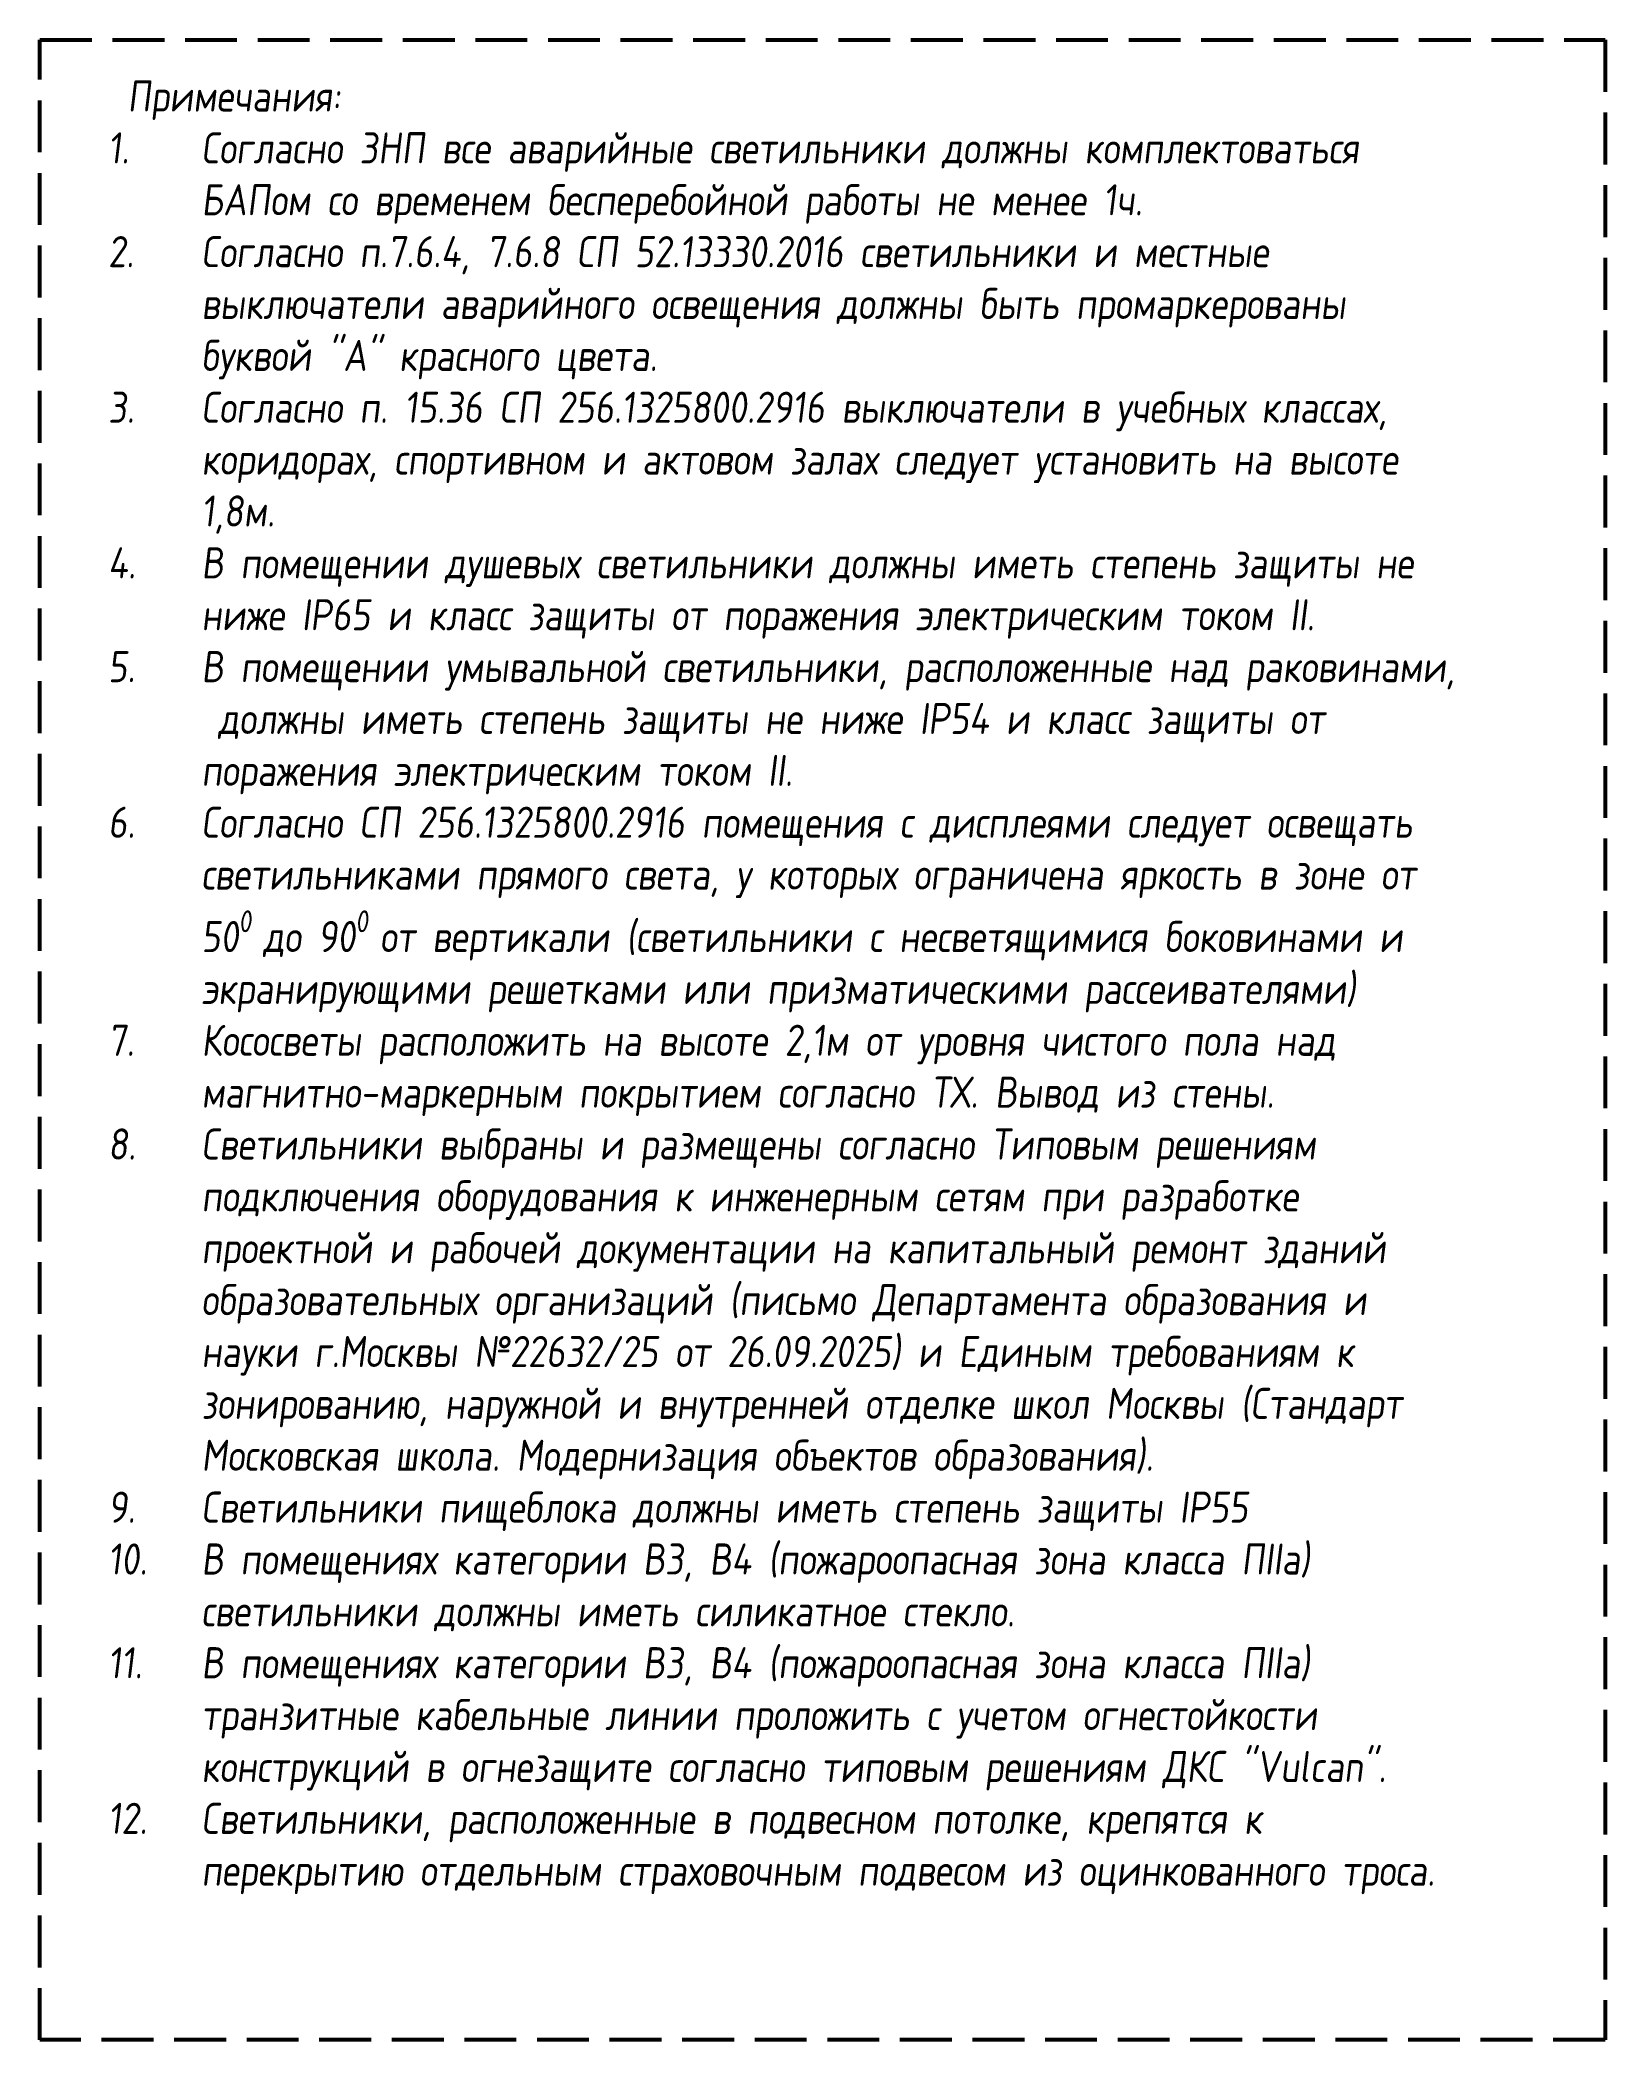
# Model space of a CAD drawing. Header units: millimetres. Extents: x -547274 to 397870, y -45599 to 141350.
# Drawn here: x -439629 to -432082, y -45599 to -35958 of the extents above; entities that cross this region are included whole.
import ezdxf

# ---------------------------------------------------------------- set-up
doc = ezdxf.new("R2010")
doc.units = ezdxf.units.MM
doc.linetypes.add('GOST2.303 4', pattern=[7, 5, -2, 0])
doc.layers.add('_ЭОМ_ГЗ_пояс', color=6, linetype='GOST2.303 4', lineweight=53)
doc.layers.add('_ЭОМ_СХЕМА_ТЕКСТ-2', color=51, linetype='Continuous', lineweight=25)
doc.styles.add('ISOCUPER', font='isocpeur.ttf', dxfattribs={"width": 0.85, "oblique": 7})

msp = doc.modelspace()

# ---------------------------------------------------------------- texts
at = {"layer": '_ЭОМ_СХЕМА_ТЕКСТ-2', "color": 0, "ltscale": 100, "insert": (-439450.6, -36152.8), "char_height": 150, "width": 6662.124, "attachment_point": 1, "style": 'ISOCUPER'}
msp.add_mtext('\\A1;   Примечания: \\P\\pxi-3,l4,t4;1.^IСогласно ЗНП все аварийные светильники должны комплектоваться БАПом со временем бесперебойной работы не менее 1ч.\\P2.^IСогласно п.7.6.4, 7.6.8 СП 52.13330.2016 светильники и местные выключатели аварийного освещения должны быть промаркерованы буквой "А" красного цвета.\\P3.^IСогласно п. 15.36 СП 256.1325800.2916 выключатели в учебных классах, коридорах, спортивном и актовом залах следует установить на высоте 1,8м.\\P4.^IВ помещении душевых светильники должны иметь степень защиты не ниже IP65 и класс защиты от поражения электрическим током II.\\P5.^IВ помещении умывальной светильники, расположенные над раковинами,  должны иметь степень защиты не ниже IP54 и класс защиты от поражения электрическим током II.\\P6.^IСогласно СП 256.1325800.2916 помещения с дисплеями следует освещать  светильниками прямого света, у которых ограничена яркость в зоне от 50{\\H0.7x;\\S0 ^ ;}до 90{\\H0.7x;\\S0 ^ ;}от вертикали (светильники с несветящимися боковинами и экранирующими решетками или призматическими рассеивателями)\\P7.^IКососветы расположить на высоте 2,1м от уровня чистого пола над магнитно-маркерным покрытием согласно ТХ. Вывод из стены.\\P8.^IСветильники выбраны и размещены согласно Типовым решениям подключения оборудования к инженерным сетям при разработке проектной и рабочей документации на капитальный ремонт зданий образовательных организаций (письмо Департамента образования и науки г.Москвы №22632/25 от 26.09.2025) и Единым требованиям к зонированию, наружной и внутренней отделке школ Москвы (Стандарт Московская школа. Модернизация объектов образования).\\P9.^IСветильники пищеблока должны иметь степень защиты IP55\\P10.^IВ помещениях категории В3, В4 (пожароопасная зона класса ПIIа) светильники должны иметь силикатное стекло.\\P11.^IВ помещениях категории В3, В4 (пожароопасная зона класса ПIIа) транзитные кабельные линии проложить с учетом огнестойкости конструкций в огнезащите согласно типовым решениям ДКС "Vulcan". \\P12.^IСветильники, расположенные в подвесном потолке, крепятся к перекрытию отдельным страховочным подвесом из оцинкованного троса.', dxfattribs=at)

# ---------------------------------------------------------------- linework, layer by layer
at = {"layer": '_ЭОМ_ГЗ_пояс', "ltscale": 50}
msp.add_lwpolyline([(-432081.9, -45598.9), (-439629, -45598.9), (-439629, -35957.7), (-432081.9, -35957.7)], close=True, dxfattribs=at)

msp.set_redraw_order([(e.dxf.handle, doc.entitydb.next_handle()) for e in msp.query("TEXT MTEXT ATTDEF DIMENSION ARC_DIMENSION")])  # texts and dimensions are drawn at this point

doc.saveas('drawing.dxf')
